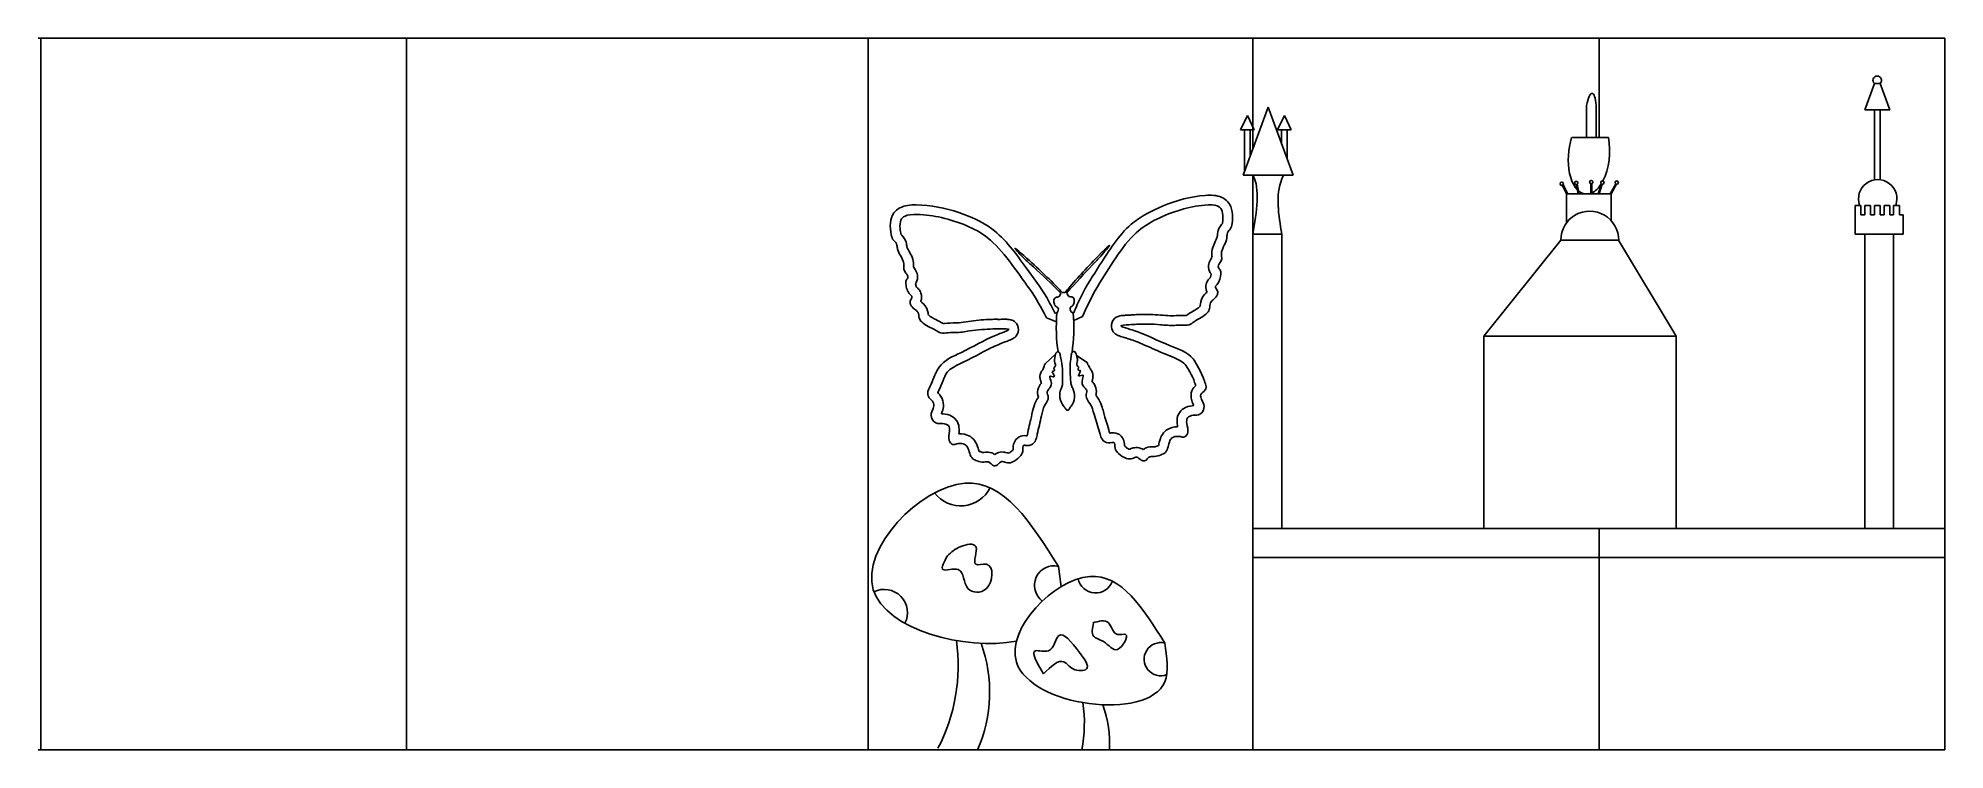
# Model space of a CAD drawing. Header units: millimetres. Extents: x 12559 to 15472, y 18493 to 18672.
# Drawn here: x 12603.39 to 12613.3, y 18534.44 to 18538.14 of the extents above; entities that cross this region are included whole.
import ezdxf

# ---------------------------------------------------------------- set-up
doc = ezdxf.new("R2010")
doc.units = ezdxf.units.MM
for name, color, linetype in [('CORTE', 5, 'Continuous'), ('mdf', 3, 'Continuous'), ('Parede', 5, 'Continuous')]:
    doc.layers.add(name, color=color, linetype=linetype)

msp = doc.modelspace()

# ---------------------------------------------------------------- linework, layer by layer
at = {"layer": 'CORTE'}
for p, q in [((12608.6329, 18536.6888), (12608.6838, 18536.6686)), ((12608.8196, 18536.6949), (12608.7738, 18536.6755)), ((12608.6249, 18536.4489), (12608.6796, 18536.4994)), ((12608.8434, 18536.456), (12608.7884, 18536.4933))]:
    msp.add_line(p, q, dxfattribs=at)
for centre, radius, start, end in [((12608.1869, 18535.8816), 0.1703, 217.11414, 333.37383), ((12608.6711, 18535.2978), 0.1015, 76.87125, 233.52204), ((12608.8876, 18535.3512), 0.093, 191.93535, 339.89686), ((12607.7889, 18535.1557), 0.1211, 332.90039, 116.14921), ((12607.2425, 18534.8801), 0.9305, 332.52418, 8.07372), ((12609.2262, 18534.9141), 0.0862, 75.90844, 291.39542), ((12607.593, 18534.7436), 0.7439, 336.13993, 19.87993), ((12608.0832, 18534.5835), 0.7461, 349.12262, 8.07372), ((12608.3642, 18534.474), 0.5964, 356.98753, 19.87993)]:
    msp.add_arc(centre, radius, start, end, dxfattribs=at)
for start_param, end_param in [(7.516317, 8.491051), (4.063461, 5.0524)]:
    msp.add_ellipse((12608.7289, 18536.6418), major_axis=(0, 0.2196), ratio=0.206793, start_param=start_param, end_param=end_param, dxfattribs=at)
for points in [[(12608.7737, 18536.7147), (12608.8121, 18536.7995), (12608.9087, 18536.9616), (12609.0731, 18537.1748), (12609.2383, 18537.2703), (12609.4576, 18537.3252), (12609.5432, 18537.3149), (12609.5756, 18537.2909), (12609.5971, 18537.1794), (12609.5873, 18537.1494), (12609.5762, 18537.1371), (12609.5715, 18537.1232), (12609.5693, 18537.1024), (12609.5426, 18537.032), (12609.5415, 18537.0185), (12609.543, 18536.9954), (12609.5337, 18536.9749), (12609.5257, 18536.95), (12609.5359, 18536.936), (12609.5379, 18536.9192), (12609.5188, 18536.8621), (12609.5105, 18536.8508), (12609.521, 18536.8291), (12609.5207, 18536.8101), (12609.5016, 18536.7856), (12609.4852, 18536.7672), (12609.4802, 18536.737), (12609.4685, 18536.7159), (12609.3997, 18536.6683), (12609.3741, 18536.6529), (12609.3335, 18536.6513), (12609.2973, 18536.6493), (12609.2243, 18536.6528), (12609.1027, 18536.6554), (12609.0603, 18536.6526), (12609.0192, 18536.6468), (12609.0545, 18536.6325), (12609.096, 18536.6196), (12609.2725, 18536.5447), (12609.3945, 18536.4748), (12609.4135, 18536.4451), (12609.4252, 18536.423), (12609.4423, 18536.3892), (12609.4505, 18536.3672), (12609.4579, 18536.3139), (12609.4346, 18536.2899), (12609.4386, 18536.2638), (12609.4519, 18536.229), (12609.4298, 18536.1875), (12609.3951, 18536.1819), (12609.3658, 18536.169), (12609.3617, 18536.1391), (12609.3668, 18536.0923), (12609.3505, 18536.0693), (12609.3281, 18536.0713), (12609.3016, 18536.0711), (12609.2802, 18536.0602), (12609.2741, 18536.0506), (12609.2502, 18535.9891), (12609.2285, 18535.9767), (12609.1934, 18535.9681), (12609.1703, 18535.9668), (12609.1421, 18535.9454), (12609.1246, 18535.9487), (12609.1018, 18535.9641), (12609.0794, 18535.9575), (12609.0483, 18535.9574), (12609.0069, 18535.9832), (12608.9889, 18536.0103), (12608.9805, 18536.0412), (12608.9723, 18536.0405), (12608.9353, 18536.0443), (12608.9216, 18536.0574), (12608.9109, 18536.0833), (12608.9079, 18536.0942), (12608.8796, 18536.1877), (12608.8584, 18536.2429), (12608.8379, 18536.2824), (12608.8413, 18536.3104), (12608.8315, 18536.3251), (12608.8229, 18536.3353), (12608.8182, 18536.3459), (12608.8219, 18536.3778), (12608.8233, 18536.3896), (12608.8118, 18536.3887), (12608.7995, 18536.3874), (12608.8037, 18536.4005), (12608.8077, 18536.4149), (12608.799, 18536.417), (12608.7963, 18536.422), (12608.7998, 18536.4287), (12608.7895, 18536.4445), (12608.7924, 18536.4574), (12608.7877, 18536.4954), (12608.7762, 18536.5141), (12608.768, 18536.5121), (12608.7614, 18536.4954), (12608.7571, 18536.465), (12608.7589, 18536.3539), (12608.7638, 18536.331), (12608.7686, 18536.3224), (12608.7777, 18536.2754), (12608.7604, 18536.2292), (12608.7503, 18536.214), (12608.7477, 18536.21), (12608.7421, 18536.209)], [(12608.6774, 18536.7115), (12608.6335, 18536.7936), (12608.5265, 18536.9491), (12608.3485, 18537.151), (12608.1774, 18537.2355), (12607.9549, 18537.2759), (12607.8702, 18537.26), (12607.8395, 18537.2339), (12607.8254, 18537.1213), (12607.8371, 18537.092), (12607.849, 18537.0804), (12607.8545, 18537.0669), (12607.8581, 18537.0463), (12607.8894, 18536.9777), (12607.8913, 18536.9643), (12607.8913, 18536.9412), (12607.902, 18536.9213), (12607.9116, 18536.897), (12607.9024, 18536.8824), (12607.9014, 18536.8655), (12607.9242, 18536.8098), (12607.9333, 18536.799), (12607.9242, 18536.7767), (12607.9258, 18536.7578), (12607.9464, 18536.7345), (12607.9641, 18536.7173), (12607.971, 18536.6875), (12607.9841, 18536.6672), (12608.0558, 18536.6242), (12608.0824, 18536.6105), (12608.123, 18536.6115), (12608.1593, 18536.612), (12608.2318, 18536.6202), (12608.353, 18536.6308), (12608.3955, 18536.6308), (12608.4369, 18536.6277), (12608.4026, 18536.6112), (12608.362, 18536.5955), (12608.1908, 18536.5092), (12608.0737, 18536.4315), (12608.0567, 18536.4006), (12608.0465, 18536.3778), (12608.0276, 18536.3328), (12608.0185, 18536.3141), (12608.017, 18536.2835), (12608.0458, 18536.2443), (12608.0435, 18536.218), (12608.0326, 18536.1824), (12608.0573, 18536.1425), (12608.0923, 18536.1392), (12608.1224, 18536.1282), (12608.1284, 18536.0987), (12608.1264, 18536.0516), (12608.1441, 18536.0298), (12608.1665, 18536.0332), (12608.1929, 18536.0347), (12608.2149, 18536.0252), (12608.2216, 18536.0161), (12608.2495, 18535.9563), (12608.272, 18535.9453), (12608.3075, 18535.939), (12608.3307, 18535.9392), (12608.3602, 18535.9198), (12608.3775, 18535.9242), (12608.3992, 18535.941), (12608.422, 18535.9359), (12608.4531, 18535.9379), (12608.4927, 18535.9663), (12608.5089, 18535.9945), (12608.5152, 18536.026), (12608.5235, 18536.0257), (12608.5601, 18536.032), (12608.5729, 18536.0459), (12608.5819, 18536.0725), (12608.5842, 18536.0836), (12608.6063, 18536.1788), (12608.6238, 18536.2352), (12608.6417, 18536.276), (12608.6365, 18536.3037), (12608.6453, 18536.319), (12608.6532, 18536.3298), (12608.6572, 18536.3406), (12608.6514, 18536.3722), (12608.6492, 18536.3838), (12608.6608, 18536.3837), (12608.6731, 18536.3833), (12608.6681, 18536.3961), (12608.6632, 18536.4101), (12608.6717, 18536.4128), (12608.6741, 18536.418), (12608.6701, 18536.4245), (12608.6794, 18536.4409), (12608.6756, 18536.4535), (12608.6778, 18536.4918), (12608.6881, 18536.5112), (12608.6964, 18536.5097), (12608.7041, 18536.4935), (12608.7103, 18536.4635), (12608.7158, 18536.3524), (12608.7125, 18536.3293), (12608.7083, 18536.3204), (12608.7023, 18536.273), (12608.7226, 18536.228), (12608.7336, 18536.2135), (12608.7365, 18536.2097), (12608.7421, 18536.209)], [(12608.7075, 18536.8166), (12608.5644, 18536.9531), (12608.5091, 18537.0047), (12608.4688, 18537.0496), (12608.4968, 18537.0272), (12608.6039, 18536.9302), (12608.6878, 18536.8484), (12608.7143, 18536.8202)], [(12608.7368, 18536.8175), (12608.8706, 18536.9631), (12608.9224, 18537.0183), (12608.9597, 18537.0657), (12608.9333, 18537.0415), (12608.8327, 18536.9377), (12608.7544, 18536.8506), (12608.7297, 18536.8207)], [(12608.1183, 18535.452), (12608.1866, 18535.4997), (12608.2652, 18535.4997), (12608.2652, 18535.4076), (12608.3199, 18535.4076), (12608.3199, 18535.2813), (12608.2242, 18535.2813), (12608.173, 18535.3803), (12608.0944, 18535.3803), (12608.1183, 18535.452)], [(12609.2471, 18534.9977), (12608.8572, 18535.3443), (12608.4759, 18534.8992), (12609.2471, 18534.7965), (12609.2471, 18534.9977)], [(12608.8725, 18535.103), (12608.9547, 18535.103), (12609.0023, 18535.0425), (12609.0434, 18535.0425), (12609.0023, 18534.9647), (12608.9287, 18535.0058), (12608.8768, 18535.0338), (12608.8768, 18535.103)], [(12608.6172, 18534.8372), (12608.7232, 18534.8999), (12608.7708, 18534.8631), (12608.84, 18534.8631), (12608.8033, 18534.9496), (12608.6951, 18535.036), (12608.6432, 18534.9582), (12608.5761, 18534.9582), (12608.6172, 18534.8372)]]:
    msp.add_spline(points, degree=3, dxfattribs=at)
for points, knots in [([(12608.6329, 18536.6888), (12608.6055, 18536.7424), (12608.5787, 18536.7901), (12608.5121, 18536.8855), (12608.4751, 18536.9357), (12608.4037, 18537.0301), (12608.3672, 18537.0729), (12608.2609, 18537.1563), (12608.1729, 18537.1893), (12608.0453, 18537.2193), (12608.0034, 18537.2252), (12607.9337, 18537.2262), (12607.9107, 18537.2239), (12607.8862, 18537.2125), (12607.8794, 18537.206), (12607.8715, 18537.1872), (12607.8696, 18537.1711), (12607.8723, 18537.1425), (12607.8745, 18537.1295), (12607.8759, 18537.1242)], [0, 0, 0, 0, 0.316119, 0.316119, 0.632237, 0.632237, 0.948356, 0.948356, 1.444935, 1.444935, 1.687454, 1.687454, 1.838417, 1.838417, 1.957161, 1.957161, 2.075904, 2.075904, 2.135746, 2.135746, 2.135746, 2.135746]), ([(12608.8196, 18536.6949), (12608.8434, 18536.7502), (12608.867, 18536.7996), (12608.9273, 18536.8991), (12608.9609, 18536.9517), (12609.026, 18537.0505), (12609.0595, 18537.0956), (12609.1602, 18537.1858), (12609.2458, 18537.2245), (12609.3712, 18537.2628), (12609.4126, 18537.2714), (12609.4821, 18537.277), (12609.5052, 18537.2763), (12609.5304, 18537.2665), (12609.5376, 18537.2604), (12609.5467, 18537.2421), (12609.5497, 18537.2262), (12609.5489, 18537.1975), (12609.5475, 18537.1844), (12609.5465, 18537.179)], [0, 0, 0, 0, 0.316119, 0.316119, 0.632237, 0.632237, 0.948356, 0.948356, 1.444935, 1.444935, 1.687454, 1.687454, 1.838417, 1.838417, 1.957161, 1.957161, 2.075905, 2.075905, 2.135746, 2.135746, 2.135746, 2.135746]), ([(12607.8759, 18537.1242), (12607.8811, 18537.1196), (12607.8954, 18537.1023), (12607.9042, 18537.0777), (12607.905, 18537.0692), (12607.9073, 18537.0534), (12607.9072, 18537.0552), (12607.9138, 18537.042), (12607.9198, 18537.0326), (12607.9313, 18537.0101), (12607.9367, 18536.9978), (12607.9415, 18536.9724), (12607.9413, 18536.959), (12607.941, 18536.9528)], [2.1886205, 2.1886205, 2.1886205, 2.1886205, 2.218198, 2.218198, 2.2477755, 2.2477755, 2.3045182, 2.3045182, 2.3612609, 2.3612609, 2.4059315, 2.4059315, 2.4363419, 2.4363419, 2.4363419, 2.4363419]), ([(12609.5465, 18537.179), (12609.5415, 18537.1741), (12609.5284, 18537.1558), (12609.5212, 18537.1308), (12609.5211, 18537.1222), (12609.5197, 18537.1063), (12609.5198, 18537.1081), (12609.514, 18537.0945), (12609.5087, 18537.0848), (12609.4987, 18537.0615), (12609.4941, 18537.049), (12609.491, 18537.0233), (12609.492, 18537.0099), (12609.4928, 18537.0038)], [2.1886205, 2.1886205, 2.1886205, 2.1886205, 2.218198, 2.218198, 2.2477755, 2.2477755, 2.3045182, 2.3045182, 2.361261, 2.361261, 2.4059315, 2.4059315, 2.4363419, 2.4363419, 2.4363419, 2.4363419]), ([(12609.4928, 18537.0038), (12609.4904, 18537), (12609.4859, 18536.9939), (12609.4779, 18536.9753), (12609.474, 18536.9648), (12609.4761, 18536.9372), (12609.483, 18536.9228), (12609.4876, 18536.9166)], [2.49700942, 2.49700942, 2.49700942, 2.49700942, 2.52344692, 2.52344692, 2.54151508, 2.54151508, 2.55600581, 2.55600581, 2.55600581, 2.55600581]), ([(12607.941, 18536.9528), (12607.9435, 18536.9492), (12607.9484, 18536.9434), (12607.9576, 18536.9254), (12607.9623, 18536.9151), (12607.962, 18536.8875), (12607.956, 18536.8727), (12607.9518, 18536.8662)], [2.49700942, 2.49700942, 2.49700942, 2.49700942, 2.52344692, 2.52344692, 2.54151508, 2.54151508, 2.55600581, 2.55600581, 2.55600581, 2.55600581]), ([(12609.4876, 18536.9166), (12609.487, 18536.9089), (12609.4859, 18536.9038), (12609.4842, 18536.8991), (12609.4836, 18536.8981), (12609.4824, 18536.8964), (12609.4832, 18536.8973), (12609.476, 18536.8895), (12609.4708, 18536.885), (12609.4612, 18536.8637), (12609.4595, 18536.8477), (12609.463, 18536.8307), (12609.4652, 18536.8256), (12609.4671, 18536.8218)], [2.6196534, 2.6196534, 2.6196534, 2.6196534, 2.6704984, 2.6704984, 2.7011989, 2.7011989, 2.7215576, 2.7215576, 2.7345531, 2.7345531, 2.7449678, 2.7449678, 2.7520691, 2.7520691, 2.7520691, 2.7520691]), ([(12607.9518, 18536.8662), (12607.9529, 18536.8586), (12607.9543, 18536.8536), (12607.9564, 18536.849), (12607.957, 18536.848), (12607.9583, 18536.8463), (12607.9575, 18536.8472), (12607.9652, 18536.8399), (12607.9706, 18536.8357), (12607.9816, 18536.8152), (12607.9844, 18536.7993), (12607.982, 18536.782), (12607.9802, 18536.7769), (12607.9785, 18536.7729)], [2.6196534, 2.6196534, 2.6196534, 2.6196534, 2.6704984, 2.6704984, 2.7011989, 2.7011989, 2.7215576, 2.7215576, 2.7345531, 2.7345531, 2.7449678, 2.7449678, 2.7520691, 2.7520691, 2.7520691, 2.7520691]), ([(12608.7075, 18536.8166), (12608.7055, 18536.8139), (12608.7028, 18536.8065), (12608.697, 18536.7948), (12608.6807, 18536.798), (12608.6692, 18536.783), (12608.6706, 18536.7653), (12608.6776, 18536.7479), (12608.6938, 18536.7426), (12608.6948, 18536.7275), (12608.6898, 18536.7148), (12608.6812, 18536.7125), (12608.6774, 18536.7115)], [0.0282415, 0.0282415, 0.0282415, 0.0282415, 0.0468351, 0.0635326, 0.0929364, 0.1156862, 0.1522575, 0.1823958, 0.2086549, 0.2293737, 0.2541498, 0.2737105, 0.2737105, 0.2737105, 0.2737105]), ([(12608.7368, 18536.8175), (12608.739, 18536.815), (12608.7422, 18536.8078), (12608.7487, 18536.7965), (12608.7647, 18536.8008), (12608.7772, 18536.7865), (12608.777, 18536.7687), (12608.7711, 18536.751), (12608.7553, 18536.7446), (12608.7553, 18536.7295), (12608.7612, 18536.7171), (12608.7699, 18536.7154), (12608.7737, 18536.7147)], [0.0282415, 0.0282415, 0.0282415, 0.0282415, 0.0468351, 0.0635326, 0.0929364, 0.1156862, 0.1522575, 0.1823958, 0.2086549, 0.2293737, 0.2541498, 0.2737105, 0.2737105, 0.2737105, 0.2737105]), ([(12609.4671, 18536.8218), (12609.4612, 18536.8166), (12609.4468, 18536.806), (12609.4307, 18536.7656), (12609.4321, 18536.7538), (12609.4317, 18536.75)], [2.87166322, 2.87166322, 2.87166322, 2.87166322, 2.91387446, 2.91387446, 2.9517268, 2.9517268, 2.9517268, 2.9517268]), ([(12607.9785, 18536.7729), (12607.9847, 18536.7681), (12607.9998, 18536.7585), (12608.0185, 18536.7193), (12608.0179, 18536.7074), (12608.0185, 18536.7036)], [2.87166322, 2.87166322, 2.87166322, 2.87166322, 2.91387446, 2.91387446, 2.9517268, 2.9517268, 2.9517268, 2.9517268]), ([(12608.0185, 18536.7036), (12608.0214, 18536.7001), (12608.0321, 18536.6923), (12608.059, 18536.679), (12608.0738, 18536.6718), (12608.0901, 18536.6618), (12608.0934, 18536.6598), (12608.095, 18536.6591)], [2.9962646, 2.9962646, 2.9962646, 2.9962646, 3.0979529, 3.0979529, 3.1616452, 3.1616452, 3.1878236, 3.1878236, 3.1878236, 3.1878236]), ([(12609.3583, 18536.7005), (12609.3533, 18536.7002), (12609.3232, 18536.7013), (12609.2895, 18536.6988), (12609.2786, 18536.6989), (12609.2475, 18536.7009), (12609.2296, 18536.7026), (12609.1761, 18536.7061), (12609.1402, 18536.7071), (12609.0971, 18536.7053), (12609.0875, 18536.7046), (12609.0705, 18536.7034), (12609.0635, 18536.7029), (12609.0476, 18536.702), (12609.0395, 18536.7016), (12609.0239, 18536.7002), (12609.0187, 18536.7007), (12608.9998, 18536.6941), (12608.9906, 18536.694), (12608.9708, 18536.6649), (12608.9675, 18536.6438), (12608.9761, 18536.6179), (12608.9821, 18536.6124), (12608.9902, 18536.605), (12608.9931, 18536.6031), (12609.0024, 18536.5975), (12609.0066, 18536.5959), (12609.0156, 18536.5925), (12609.0199, 18536.591), (12609.0329, 18536.5868), (12609.041, 18536.5844), (12609.0615, 18536.5782), (12609.071, 18536.5753), (12609.1043, 18536.5638), (12609.1314, 18536.5521), (12609.1931, 18536.5245), (12609.2294, 18536.508), (12609.3002, 18536.4799), (12609.3294, 18536.4677), (12609.3555, 18536.445), (12609.3617, 18536.4358), (12609.3789, 18536.4039), (12609.3908, 18536.3827), (12609.3982, 18536.3651), (12609.4014, 18536.3554), (12609.4066, 18536.3419), (12609.4077, 18536.3391), (12609.4087, 18536.3366)], [3.229747, 3.229747, 3.229747, 3.229747, 3.319073, 3.319073, 3.4084, 3.4084, 3.497727, 3.497727, 3.669988, 3.669988, 3.725835, 3.725835, 3.761999, 3.761999, 3.790505, 3.790505, 3.816523, 3.816523, 3.826925, 3.826925, 3.832912, 3.832912, 3.838899, 3.838899, 3.844887, 3.844887, 3.860964, 3.860964, 3.877042, 3.877042, 3.909197, 3.909197, 3.975556, 3.975556, 4.142189, 4.142189, 4.329412, 4.329412, 4.516636, 4.516636, 4.621795, 4.621795, 4.726954, 4.726954, 4.777367, 4.777367, 4.792552, 4.792552, 4.792552, 4.792552]), ([(12609.4317, 18536.75), (12609.4291, 18536.7463), (12609.4189, 18536.7379), (12609.3929, 18536.7228), (12609.3787, 18536.7146), (12609.363, 18536.7036), (12609.3598, 18536.7014), (12609.3583, 18536.7005)], [2.9962646, 2.9962646, 2.9962646, 2.9962646, 3.0979529, 3.0979529, 3.1616452, 3.1616452, 3.1878236, 3.1878236, 3.1878236, 3.1878236]), ([(12608.095, 18536.6591), (12608.1, 18536.6591), (12608.1297, 18536.6622), (12608.1636, 18536.6618), (12608.1744, 18536.6626), (12608.205, 18536.6666), (12608.2226, 18536.6695), (12608.2755, 18536.6765), (12608.3112, 18536.6798), (12608.3545, 18536.6809), (12608.3645, 18536.6809), (12608.3819, 18536.6808), (12608.3889, 18536.6808), (12608.4048, 18536.6809), (12608.413, 18536.6811), (12608.4287, 18536.6807), (12608.4339, 18536.6815), (12608.4532, 18536.6762), (12608.4623, 18536.6767), (12608.484, 18536.649), (12608.4887, 18536.6281), (12608.4819, 18536.6017), (12608.4762, 18536.5958), (12608.4686, 18536.5879), (12608.4658, 18536.5858), (12608.4569, 18536.5796), (12608.4528, 18536.5778), (12608.4441, 18536.5737), (12608.4399, 18536.572), (12608.4272, 18536.5669), (12608.4193, 18536.564), (12608.3992, 18536.5565), (12608.3899, 18536.553), (12608.3575, 18536.5393), (12608.3312, 18536.5259), (12608.2717, 18536.4944), (12608.2368, 18536.4756), (12608.1679, 18536.443), (12608.1395, 18536.4289), (12608.1082, 18536.3982), (12608.0987, 18536.3739), (12608.0807, 18536.3283), (12608.0743, 18536.314), (12608.0682, 18536.3026), (12608.0674, 18536.301), (12608.0668, 18536.2997)], [3.229747, 3.229747, 3.229747, 3.229747, 3.318668, 3.318668, 3.407589, 3.407589, 3.496509, 3.496509, 3.667862, 3.667862, 3.725562, 3.725562, 3.761811, 3.761811, 3.790463, 3.790463, 3.816509, 3.816509, 3.826919, 3.826919, 3.832909, 3.832909, 3.838898, 3.838898, 3.844887, 3.844887, 3.860964, 3.860964, 3.877042, 3.877042, 3.909196, 3.909196, 3.975566, 3.975566, 4.141989, 4.141989, 4.328418, 4.328418, 4.514847, 4.514847, 4.701276, 4.701276, 4.757714, 4.757714, 4.76993, 4.76993, 4.76993, 4.76993]), ([(12608.6062, 18536.3503), (12608.6055, 18536.3522), (12608.6048, 18536.3538), (12608.6021, 18536.3615), (12608.6003, 18536.3654), (12608.5984, 18536.3801), (12608.5971, 18536.3889), (12608.605, 18536.4078), (12608.6086, 18536.4137), (12608.6132, 18536.4185)], [6.97655845, 6.97655845, 6.97655845, 6.97655845, 6.98864909, 6.98864909, 6.99743666, 6.99743666, 7.00312468, 7.00312468, 7.00529485, 7.00529485, 7.00529485, 7.00529485]), ([(12608.8684, 18536.3589), (12608.869, 18536.3608), (12608.8696, 18536.3625), (12608.8718, 18536.3703), (12608.8734, 18536.3744), (12608.8743, 18536.3892), (12608.875, 18536.3981), (12608.8659, 18536.4164), (12608.8619, 18536.422), (12608.857, 18536.4265)], [6.97616965, 6.97616965, 6.97616965, 6.97616965, 6.9882603, 6.9882603, 6.99704786, 6.99704786, 7.00273588, 7.00273588, 7.00490605, 7.00490605, 7.00490605, 7.00490605]), ([(12608.0668, 18536.2997), (12608.0719, 18536.2944), (12608.0817, 18536.2862), (12608.0962, 18536.255), (12608.0977, 18536.2376), (12608.0949, 18536.2134), (12608.0915, 18536.2035), (12608.0877, 18536.1934), (12608.0867, 18536.1912), (12608.0859, 18536.1893)], [4.8788589, 4.8788589, 4.8788589, 4.8788589, 4.9170814, 4.9170814, 4.9472038, 4.9472038, 4.9773261, 4.9773261, 4.987256, 4.987256, 4.987256, 4.987256]), ([(12608.5902, 18536.2759), (12608.5886, 18536.2815), (12608.5855, 18536.2906), (12608.5872, 18536.3181), (12608.5931, 18536.3313), (12608.6011, 18536.3439), (12608.6041, 18536.3476), (12608.6062, 18536.3503)], [6.82849549, 6.82849549, 6.82849549, 6.82849549, 6.84946518, 6.84946518, 6.86909714, 6.86909714, 6.88326843, 6.88326843, 6.88326843, 6.88326843]), ([(12608.8893, 18536.2857), (12608.8905, 18536.2914), (12608.893, 18536.3007), (12608.8895, 18536.328), (12608.8828, 18536.3408), (12608.874, 18536.3529), (12608.8708, 18536.3563), (12608.8684, 18536.3589)], [6.82810669, 6.82810669, 6.82810669, 6.82810669, 6.84907638, 6.84907638, 6.86870834, 6.86870834, 6.88287963, 6.88287963, 6.88287963, 6.88287963]), ([(12609.4087, 18536.3366), (12609.4031, 18536.3316), (12609.3947, 18536.324), (12609.3826, 18536.2952), (12609.3828, 18536.2814), (12609.3859, 18536.2614), (12609.3886, 18536.2539), (12609.3938, 18536.2412), (12609.3964, 18536.2362), (12609.3983, 18536.2324)], [4.90175884, 4.90175884, 4.90175884, 4.90175884, 4.92277271, 4.92277271, 4.94378658, 4.94378658, 4.96480045, 4.96480045, 4.98611331, 4.98611331, 4.98611331, 4.98611331]), ([(12608.0859, 18536.1893), (12608.0965, 18536.1893), (12608.1122, 18536.1891), (12608.1408, 18536.1778), (12608.154, 18536.1697), (12608.1729, 18536.1441), (12608.1761, 18536.1314), (12608.1797, 18536.1063), (12608.1785, 18536.0944), (12608.1772, 18536.0853)], [5.1691811, 5.1691811, 5.1691811, 5.1691811, 5.2120188, 5.2120188, 5.237983, 5.237983, 5.2639473, 5.2639473, 5.2999246, 5.2999246, 5.2999246, 5.2999246]), ([(12608.5312, 18536.0753), (12608.5334, 18536.0829), (12608.5368, 18536.1016), (12608.5438, 18536.1316), (12608.5474, 18536.1461), (12608.5554, 18536.1796), (12608.5578, 18536.1964), (12608.5684, 18536.2345), (12608.575, 18536.2512), (12608.5859, 18536.2693), (12608.5885, 18536.2731), (12608.5902, 18536.2759)], [6.4114698, 6.4114698, 6.4114698, 6.4114698, 6.4894112, 6.4894112, 6.5673526, 6.5673526, 6.6744533, 6.6744533, 6.7317088, 6.7317088, 6.7532889, 6.7532889, 6.7532889, 6.7532889]), ([(12608.9613, 18536.0894), (12608.9587, 18536.0968), (12608.954, 18536.1153), (12608.9451, 18536.1448), (12608.9405, 18536.159), (12608.9303, 18536.1919), (12608.9268, 18536.2085), (12608.9138, 18536.2459), (12608.9061, 18536.2621), (12608.894, 18536.2794), (12608.8912, 18536.2831), (12608.8893, 18536.2857)], [6.411081, 6.411081, 6.411081, 6.411081, 6.4890224, 6.4890224, 6.5669638, 6.5669638, 6.6740645, 6.6740645, 6.73132, 6.73132, 6.7529001, 6.7529001, 6.7529001, 6.7529001]), ([(12609.3983, 18536.2324), (12609.3878, 18536.2317), (12609.3721, 18536.2304), (12609.3443, 18536.2174), (12609.3316, 18536.2085), (12609.3144, 18536.1817), (12609.312, 18536.1687), (12609.31, 18536.1435), (12609.312, 18536.1316), (12609.3139, 18536.1226)], [5.1686255, 5.1686255, 5.1686255, 5.1686255, 5.2115271, 5.2115271, 5.2375124, 5.2375124, 5.2634977, 5.2634977, 5.2995377, 5.2995377, 5.2995377, 5.2995377]), ([(12609.0378, 18536.0227), (12609.0375, 18536.0273), (12609.0386, 18536.0345), (12609.0313, 18536.0583), (12609.0259, 18536.0712), (12609.0004, 18536.089), (12608.9848, 18536.0916), (12608.9691, 18536.0911), (12608.9656, 18536.0901), (12608.9627, 18536.0896), (12608.9621, 18536.0895), (12608.9613, 18536.0894)], [6.22482115, 6.22482115, 6.22482115, 6.22482115, 6.24936957, 6.24936957, 6.26218671, 6.26218671, 6.27196829, 6.27196829, 6.28174986, 6.28174986, 6.28956767, 6.28956767, 6.28956767, 6.28956767]), ([(12609.3139, 18536.1226), (12609.2953, 18536.1224), (12609.2769, 18536.1201), (12609.2446, 18536.0968), (12609.2348, 18536.0838), (12609.2257, 18536.0657), (12609.2232, 18536.058), (12609.2177, 18536.0387), (12609.2158, 18536.0295), (12609.2144, 18536.0251)], [5.4836373, 5.4836373, 5.4836373, 5.4836373, 5.5384829, 5.5384829, 5.5654122, 5.5654122, 5.5923414, 5.5923414, 5.6405965, 5.6405965, 5.6405965, 5.6405965]), ([(12608.1772, 18536.0853), (12608.1958, 18536.0863), (12608.2143, 18536.0853), (12608.2481, 18536.0641), (12608.2587, 18536.0518), (12608.269, 18536.0343), (12608.2719, 18536.0268), (12608.2787, 18536.0079), (12608.2812, 18535.9988), (12608.2829, 18535.9945)], [5.4840259, 5.4840259, 5.4840259, 5.4840259, 5.5388713, 5.5388713, 5.5658006, 5.5658006, 5.5927298, 5.5927298, 5.6409853, 5.6409853, 5.6409853, 5.6409853]), ([(12608.2829, 18535.9945), (12608.2877, 18535.9927), (12608.2965, 18535.9899), (12608.3039, 18535.9886), (12608.2996, 18535.9887), (12608.3217, 18535.9905), (12608.334, 18535.9912), (12608.3545, 18535.9838), (12608.3595, 18535.981), (12608.3635, 18535.9783)], [5.715486, 5.715486, 5.715486, 5.715486, 5.7631895, 5.7631895, 5.810893, 5.810893, 5.8333553, 5.8333553, 5.8433443, 5.8433443, 5.8433443, 5.8433443]), ([(12608.3635, 18535.9783), (12608.3697, 18535.9828), (12608.3802, 18535.9887), (12608.4047, 18535.9924), (12608.4136, 18535.9905), (12608.4286, 18535.9868), (12608.4331, 18535.9848), (12608.4343, 18535.9844)], [5.96063462, 5.96063462, 5.96063462, 5.96063462, 5.97535698, 5.97535698, 5.99007934, 5.99007934, 6.01109388, 6.01109388, 6.01109388, 6.01109388]), ([(12608.4343, 18535.9844), (12608.4353, 18535.9845), (12608.44, 18535.9861), (12608.4508, 18535.9952), (12608.4563, 18536.0006), (12608.4593, 18536.0037)], [6.0488112, 6.0488112, 6.0488112, 6.0488112, 6.1230792, 6.1230792, 6.1628856, 6.1628856, 6.1628856, 6.1628856]), ([(12608.4593, 18536.0037), (12608.4593, 18536.0083), (12608.4577, 18536.0154), (12608.4635, 18536.0396), (12608.468, 18536.0529), (12608.4922, 18536.0723), (12608.5077, 18536.0759), (12608.5233, 18536.0765), (12608.5269, 18536.0757), (12608.5298, 18536.0754), (12608.5304, 18536.0753), (12608.5312, 18536.0753)], [6.22520995, 6.22520995, 6.22520995, 6.22520995, 6.24975836, 6.24975836, 6.26257551, 6.26257551, 6.27235708, 6.27235708, 6.28213866, 6.28213866, 6.28995647, 6.28995647, 6.28995647, 6.28995647]), ([(12609.0639, 18536.0051), (12609.063, 18536.0051), (12609.0582, 18536.0064), (12609.0468, 18536.0148), (12609.0409, 18536.0198), (12609.0378, 18536.0227)], [6.0484224, 6.0484224, 6.0484224, 6.0484224, 6.1226904, 6.1226904, 6.1624968, 6.1624968, 6.1624968, 6.1624968]), ([(12609.135, 18536.0037), (12609.1286, 18536.0078), (12609.1177, 18536.0129), (12609.093, 18536.015), (12609.0842, 18536.0125), (12609.0695, 18536.0078), (12609.0652, 18536.0055), (12609.0639, 18536.0051)], [5.96024583, 5.96024583, 5.96024583, 5.96024583, 5.97496818, 5.97496818, 5.98969054, 5.98969054, 6.01070508, 6.01070508, 6.01070508, 6.01070508]), ([(12609.2144, 18536.0251), (12609.2097, 18536.0229), (12609.2011, 18536.0196), (12609.1938, 18536.0178), (12609.1981, 18536.0182), (12609.1759, 18536.0185), (12609.1636, 18536.0184), (12609.1436, 18536.0097), (12609.1388, 18536.0065), (12609.135, 18536.0037)], [5.7150972, 5.7150972, 5.7150972, 5.7150972, 5.7628007, 5.7628007, 5.8105042, 5.8105042, 5.8329665, 5.8329665, 5.8429555, 5.8429555, 5.8429555, 5.8429555]), ([(12608.6942, 18535.3967), (12608.5537, 18535.6208), (12608.2555, 18536.0968), (12607.3659, 18535.1834), (12608.2087, 18534.9567), (12608.4762, 18535.008)], [0, 0, 0, 0, 1.656088, 3.516542, 5.293602, 5.293602, 5.293602, 5.293602])]:
    msp.add_open_spline(points, degree=3, knots=knots, dxfattribs=at)
for points in [[(12608.7221, 18536.8195), (12608.7194, 18536.8199), (12608.7167, 18536.8204), (12608.7143, 18536.8202)], [(12608.7221, 18536.8195), (12608.7247, 18536.8201), (12608.7274, 18536.8207), (12608.7297, 18536.8207)], [(12608.6132, 18536.4185), (12608.6144, 18536.4244), (12608.6169, 18536.4312), (12608.6211, 18536.4374)], [(12608.6211, 18536.4374), (12608.6221, 18536.442), (12608.6235, 18536.4458), (12608.6249, 18536.4489)], [(12608.8479, 18536.4449), (12608.8466, 18536.4494), (12608.845, 18536.453), (12608.8434, 18536.456)], [(12608.857, 18536.4265), (12608.8554, 18536.4323), (12608.8525, 18536.4389), (12608.8479, 18536.4449)], [(12608.7085, 18535.291), (12608.7054, 18535.3253), (12608.6998, 18535.361), (12608.6942, 18535.3967)]]:
    msp.add_open_spline(points, degree=3, dxfattribs=at)
at = {"layer": 'mdf'}
for p, q in [((12612.8856, 18537.7705), (12612.9356, 18537.9072)), ((12612.9356, 18537.9072), (12612.9656, 18537.9072)), ((12612.9656, 18537.9072), (12613.0156, 18537.7705)), ((12609.6555, 18537.4303), (12609.7851, 18537.7831)), ((12609.7851, 18537.7831), (12609.9143, 18537.4303)), ((12611.44, 18537.7932), (12611.4393, 18537.7932)), ((12611.44, 18537.6255), (12611.44, 18537.7932)), ((12611.49, 18537.6255), (12611.49, 18537.7932)), ((12611.49, 18537.7932), (12611.4902, 18537.7932)), ((12609.6413, 18537.6654), (12609.677, 18537.7411)), ((12609.677, 18537.7411), (12609.7113, 18537.6654)), ((12609.8334, 18537.6654), (12609.8695, 18537.7398)), ((12609.9034, 18537.6654), (12609.8695, 18537.7398)), ((12612.9356, 18537.7705), (12612.8856, 18537.7705)), ((12612.9356, 18537.4055), (12612.9356, 18537.7705)), ((12612.9356, 18537.7705), (12612.9656, 18537.7705)), ((12612.9656, 18537.4063), (12612.9656, 18537.7705)), ((12612.9656, 18537.7705), (12613.0156, 18537.7705)), ((12609.6413, 18537.6654), (12609.6613, 18537.6654)), ((12609.6613, 18537.6654), (12609.6613, 18537.4461)), ((12609.6913, 18537.6654), (12609.6613, 18537.6654)), ((12609.6913, 18537.6654), (12609.6913, 18537.5278)), ((12609.6913, 18537.6654), (12609.7113, 18537.6654)), ((12609.8534, 18537.6654), (12609.8334, 18537.6654)), ((12609.8834, 18537.6654), (12609.8534, 18537.6654)), ((12609.8534, 18537.5966), (12609.8534, 18537.6654)), ((12609.8834, 18537.5147), (12609.8834, 18537.6654)), ((12609.8834, 18537.6654), (12609.9034, 18537.6654)), ((12611.3622, 18537.6255), (12611.5528, 18537.6255)), ((12609.7055, 18537.4303), (12609.6555, 18537.4303)), ((12609.7055, 18537.4303), (12609.8643, 18537.4303)), ((12609.8643, 18537.4303), (12609.9143, 18537.4303)), ((12611.3415, 18537.3333), (12611.3174, 18537.3798)), ((12611.3959, 18537.3333), (12611.3852, 18537.3817)), ((12611.401, 18537.3333), (12611.3901, 18537.3828)), ((12611.462, 18537.3333), (12611.462, 18537.386)), ((12611.467, 18537.3333), (12611.467, 18537.386)), ((12611.5003, 18537.3333), (12611.5165, 18537.3851)), ((12611.5055, 18537.3333), (12611.5213, 18537.3836)), ((12611.5622, 18537.3333), (12611.5909, 18537.3859)), ((12611.5679, 18537.3333), (12611.5953, 18537.3835)), ((12611.3358, 18537.3333), (12611.313, 18537.3775)), ((12611.3358, 18537.2833), (12611.3358, 18537.3333)), ((12611.3358, 18537.3333), (12611.5679, 18537.3333)), ((12611.3358, 18537.1833), (12611.3358, 18537.2833)), ((12611.5679, 18537.3333), (12611.5679, 18537.1934)), ((12612.8356, 18537.1234), (12612.8356, 18537.2734)), ((12612.8356, 18537.2734), (12612.8656, 18537.2734)), ((12612.8656, 18537.2734), (12612.8656, 18537.2234)), ((12612.8656, 18537.2234), (12612.8856, 18537.2234)), ((12612.8856, 18537.2234), (12612.8856, 18537.2734)), ((12612.8856, 18537.2734), (12612.9156, 18537.2734)), ((12612.9156, 18537.2734), (12612.9156, 18537.2234)), ((12612.9156, 18537.2234), (12612.9356, 18537.2234)), ((12612.9356, 18537.2234), (12612.9356, 18537.2734)), ((12612.9356, 18537.2734), (12612.9656, 18537.2734)), ((12612.9656, 18537.2734), (12612.9656, 18537.2234)), ((12612.9656, 18537.2234), (12612.9856, 18537.2234)), ((12612.9856, 18537.2234), (12612.9856, 18537.2734)), ((12612.9856, 18537.2734), (12613.0156, 18537.2734)), ((12613.0156, 18537.2734), (12613.0156, 18537.2234)), ((12613.0156, 18537.2234), (12613.0356, 18537.2234)), ((12613.0356, 18537.2234), (12613.0356, 18537.2734)), ((12613.0356, 18537.2734), (12613.0656, 18537.2734)), ((12613.0656, 18537.2734), (12613.0656, 18537.2234)), ((12613.0656, 18537.2234), (12613.0856, 18537.2234)), ((12613.0856, 18537.2234), (12613.0856, 18537.1234)), ((12609.7055, 18535.4427), (12609.7055, 18537.1234)), ((12609.8555, 18537.1234), (12609.7055, 18537.1234)), ((12609.8555, 18537.1234), (12609.8555, 18535.5927)), ((12610.9055, 18536.5927), (12611.3055, 18537.0927)), ((12611.3055, 18537.0927), (12611.6055, 18537.0927)), ((12611.5055, 18537.0927), (12611.6055, 18537.0927)), ((12611.6055, 18537.0927), (12611.9055, 18536.5927)), ((12612.8856, 18537.1234), (12612.8356, 18537.1234)), ((12613.0356, 18537.1234), (12612.8856, 18537.1234)), ((12612.8856, 18537.1234), (12612.8856, 18535.5927)), ((12613.0356, 18535.5927), (12613.0356, 18537.1234)), ((12613.0356, 18537.1234), (12613.0856, 18537.1234)), ((12610.9055, 18535.5927), (12610.9055, 18536.5927)), ((12610.9055, 18536.5927), (12611.9055, 18536.5927)), ((12611.9055, 18535.5927), (12611.9055, 18536.5927)), ((12613.302, 18535.5927), (12609.7055, 18535.5927)), ((12613.302, 18535.4427), (12609.7055, 18535.4427))]:
    msp.add_line(p, q, dxfattribs=at)
for centre in [(12611.3105, 18537.3854), (12611.3863, 18537.3904), (12611.4643, 18537.3945), (12611.5223, 18537.392), (12611.5968, 18537.3917)]:
    msp.add_circle(centre, 0.0086, dxfattribs=at)
for centre, radius, start, end in [((12612.9504, 18537.9234), 0.0221, 312.99167, 227.75329), ((12612.953, 18537.3071), 0.1, 340.31953, 199.68047), ((12611.456, 18537.0927), 0.1505, 359.32564, 180)]:
    msp.add_arc(centre, radius, start, end, dxfattribs=at)
msp.add_ellipse((12611.4612, 18537.7152), major_axis=(0.0068, 0.1401), ratio=0.21817, start_param=5.313026, end_param=7.274548, dxfattribs=at)
at = {"layer": 'mdf', "extrusion": (0, 0, -1)}
for start_param, end_param in [(0.089996, 1.999718), (4.196657, 5.389585), (5.489237, 5.988694), (6.035432, 6.106379)]:
    msp.add_ellipse((12611.452, 18537.5336), major_axis=(-0.0166, -0.2019), ratio=0.527144, start_param=start_param, end_param=end_param, dxfattribs=at)
at = {"layer": 'mdf'}
msp.add_open_spline([(12609.7055, 18537.1234), (12609.7248, 18537.2415), (12609.744, 18537.3596), (12609.7055, 18537.4303)], degree=3, dxfattribs=at)
msp.add_open_spline([(12609.8555, 18537.1234), (12609.8386, 18537.2241), (12609.8203, 18537.3327), (12609.8611, 18537.4237), (12609.8643, 18537.4303)], degree=3, knots=[0, 0, 0, 0, 0.2870285, 0.3094917, 0.3094917, 0.3094917, 0.3094917], dxfattribs=at)
at = {"layer": 'Parede'}
for p, q in [((12603.3911, 18538.1427), (12613.302, 18538.1427)), ((12603.4055, 18534.4427), (12603.4055, 18538.1427)), ((12605.3055, 18534.4427), (12605.3055, 18538.1427)), ((12607.7055, 18534.4427), (12607.7055, 18538.1427)), ((12609.7055, 18537.5664), (12609.7055, 18538.1427)), ((12611.5055, 18537.6255), (12611.5055, 18538.1427)), ((12613.302, 18534.4427), (12613.302, 18538.1427)), ((12609.7055, 18534.4427), (12609.7055, 18537.4303)), ((12611.5055, 18534.4427), (12611.5055, 18535.5927)), ((12603.3911, 18534.4427), (12613.302, 18534.4427))]:
    msp.add_line(p, q, dxfattribs=at)

doc.saveas('drawing.dxf')
